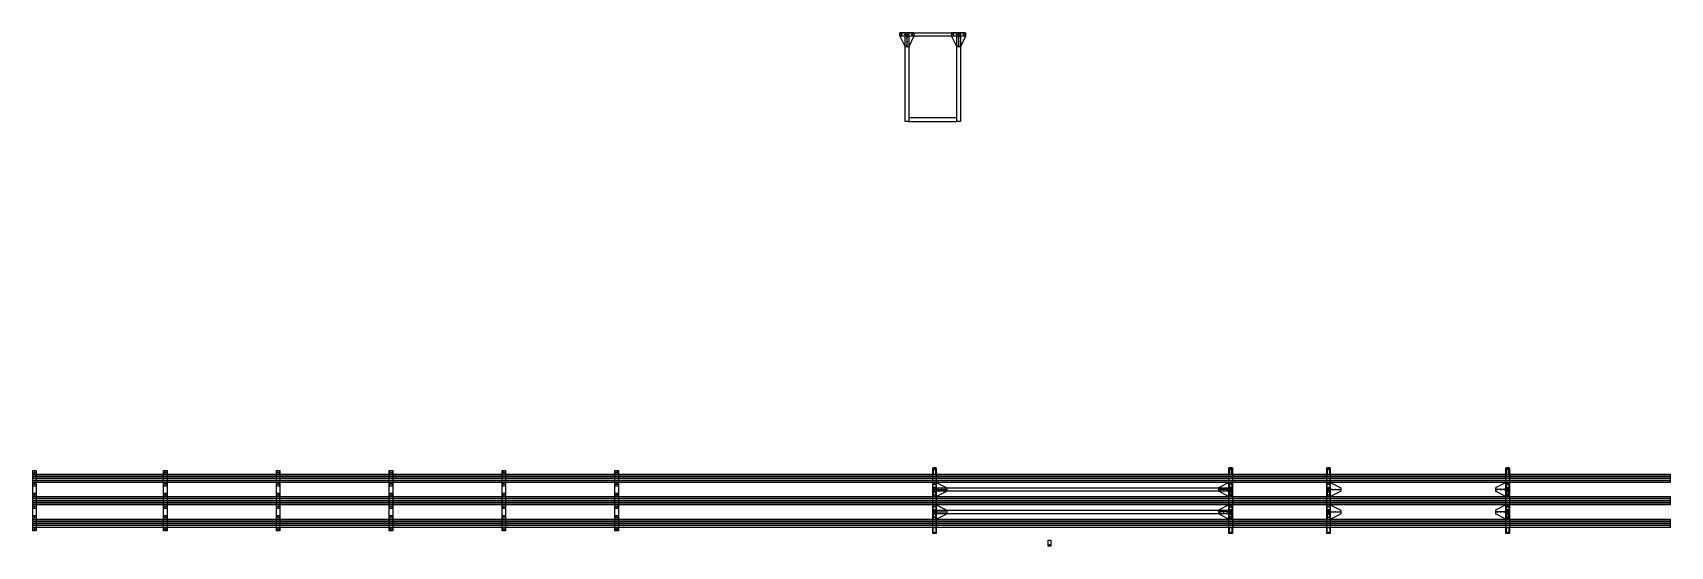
# Model space of a CAD drawing. Header units: millimetres. Extents: x -636 to 14740, y -2602 to 22748.
# Drawn here: x 0 to 14000, y 18359 to 22748 of the extents above; entities that cross this region are included whole.
import ezdxf

# ---------------------------------------------------------------- set-up
doc = ezdxf.new("R2010")
doc.units = ezdxf.units.MM

# ---------------------------------------------------------------- blocks, each defined once
blk = doc.blocks.new('3030直角L型直接')
blk.add_lwpolyline([(0, 30), (26, 30), (26, 0), (0, 0)], close=True)
blk.add_circle((13, 15), 3.15)
blk = doc.blocks.new('3030挤压直角件')
blk.add_lwpolyline([(0, 53), (22, 53), (22, 0), (0, 0)], close=True)
blk.add_circle((11, 42.5), 3.25)
blk = doc.blocks.new('3030固定板')
for p, q in [((-60, 30), (-15, 120)), ((-60, 30), (-15, 120)), ((-60, 0), (-60, 30)), ((-60, 0), (-60, 30)), ((-60, 0), (60, 0)), ((-15, 120), (15, 120)), ((0, 0), (0, 120)), ((60, 30), (15, 120)), ((60, 30), (15, 120)), ((60, 0), (60, 30)), ((60, 0), (60, 30))]:
    blk.add_line(p, q)
for centre in [(-45, 15), (-15, 15), (0, 105), (0, 75), (0, 45), (15, 15), (45, 15)]:
    blk.add_circle(centre, 3)

msp = doc.modelspace()

# ---------------------------------------------------------------- linework, layer by layer
for points in [[(7976, 22748), (7976, 22718), (7414, 22718), (7414, 22748)], [(7459, 22718), (7489, 22718), (7489, 21990), (7459, 21990)], [(7901, 22718), (7931, 22718), (7931, 21990), (7901, 21990)], [(7489, 21990), (7901, 21990), (7901, 22020), (7489, 22020)], [(0, 19006), (30, 19006), (30, 18490), (0, 18490)], [(0, 18976), (14000, 18976), (14000, 18958), (0, 18958)], [(0, 18958), (14000, 18958), (14000, 18940), (0, 18940)], [(0, 18940), (14000, 18940), (14000, 18922), (0, 18922)], [(0, 18922), (14000, 18922), (14000, 18904), (0, 18904)], [(1118, 19006), (1148, 19006), (1148, 18490), (1118, 18490)], [(2083, 19006), (2113, 19006), (2113, 18490), (2083, 18490)], [(3048, 19006), (3078, 19006), (3078, 18490), (3048, 18490)], [(4013, 19006), (4043, 19006), (4043, 18490), (4013, 18490)], [(4978, 19006), (5008, 19006), (5008, 18490), (4978, 18490)], [(7695, 19029), (7725, 19029), (7725, 18467), (7695, 18467)], [(10227, 19029), (10257, 19029), (10257, 18467), (10227, 18467)], [(11063, 19029), (11093, 19029), (11093, 18467), (11063, 18467)], [(12595, 19029), (12625, 19029), (12625, 18467), (12595, 18467)], [(0, 18784), (14000, 18784), (14000, 18766), (0, 18766)], [(0, 18766), (14000, 18766), (14000, 18748), (0, 18748)], [(7725, 18859), (10227, 18859), (10227, 18829), (7725, 18829)], [(0, 18748), (14000, 18748), (14000, 18730), (0, 18730)], [(0, 18748), (14000, 18748), (14000, 18730), (0, 18730)], [(0, 18730), (14000, 18730), (14000, 18712), (0, 18712)], [(0, 18730), (14000, 18730), (14000, 18712), (0, 18712)], [(7725, 18667), (10227, 18667), (10227, 18637), (7725, 18637)], [(0, 18592), (14000, 18592), (14000, 18574), (0, 18574)], [(0, 18574), (14000, 18574), (14000, 18556), (0, 18556)], [(0, 18556), (14000, 18556), (14000, 18538), (0, 18538)], [(0, 18538), (14000, 18538), (14000, 18520), (0, 18520)]]:
    msp.add_lwpolyline(points, close=True)

# ---------------------------------------------------------------- block references
for name, p, rotation in [('3030固定板', (7474, 22748), 180), ('3030固定板', (7916, 22748), 180), ('3030固定板', (7695, 18844), 270), ('3030挤压直角件', (7721, 18904), 180), ('3030挤压直角件', (10253, 18904), 180), ('3030固定板', (11063, 18844), 270), ('3030挤压直角件', (11089, 18904), 180), ('3030挤压直角件', (12621, 18904), 180), ('3030固定板', (7695, 18652), 270), ('3030挤压直角件', (7721, 18712), 180), ('3030挤压直角件', (10253, 18712), 180), ('3030固定板', (11063, 18652), 270), ('3030挤压直角件', (11089, 18712), 180), ('3030挤压直角件', (12621, 18712), 180), ('3030挤压直角件', (7721, 18520), 180), ('3030挤压直角件', (10253, 18520), 180), ('3030挤压直角件', (11089, 18520), 180), ('3030挤压直角件', (12621, 18520), 180), ('3030挤压直角件', (8703, 18412), 180)]:
    msp.add_blockref(name, p, dxfattribs=dict(rotation=rotation))
for p in [(2, 18976), (2, 18874), (1120, 18976), (1120, 18874), (2085, 18976), (2085, 18874), (3050, 18976), (3050, 18874), (4015, 18976), (4015, 18874), (4980, 18976), (4980, 18874), (2, 18784), (1120, 18784), (2085, 18784), (3050, 18784), (4015, 18784), (4980, 18784), (2, 18682), (2, 18592), (1120, 18682), (1120, 18592), (2085, 18682), (2085, 18592), (3050, 18682), (3050, 18592), (4015, 18682), (4015, 18592), (4980, 18682), (4980, 18592), (2, 18490), (1120, 18490), (2085, 18490), (3050, 18490), (4015, 18490), (4980, 18490)]:
    msp.add_blockref('3030直角L型直接', p)
at = {"xscale": -1}
for p in [(7721, 18976), (10253, 18976), (11089, 18976), (12621, 18976), (7721, 18784), (10253, 18784), (11089, 18784), (12621, 18784), (7721, 18592), (10253, 18592), (11089, 18592), (12621, 18592)]:
    msp.add_blockref('3030挤压直角件', p, dxfattribs=at)
at = {"xscale": -1, "rotation": 90}
for p in [(10257, 18844), (12625, 18844), (10257, 18652), (12625, 18652)]:
    msp.add_blockref('3030固定板', p, dxfattribs=at)

doc.saveas('drawing.dxf')
